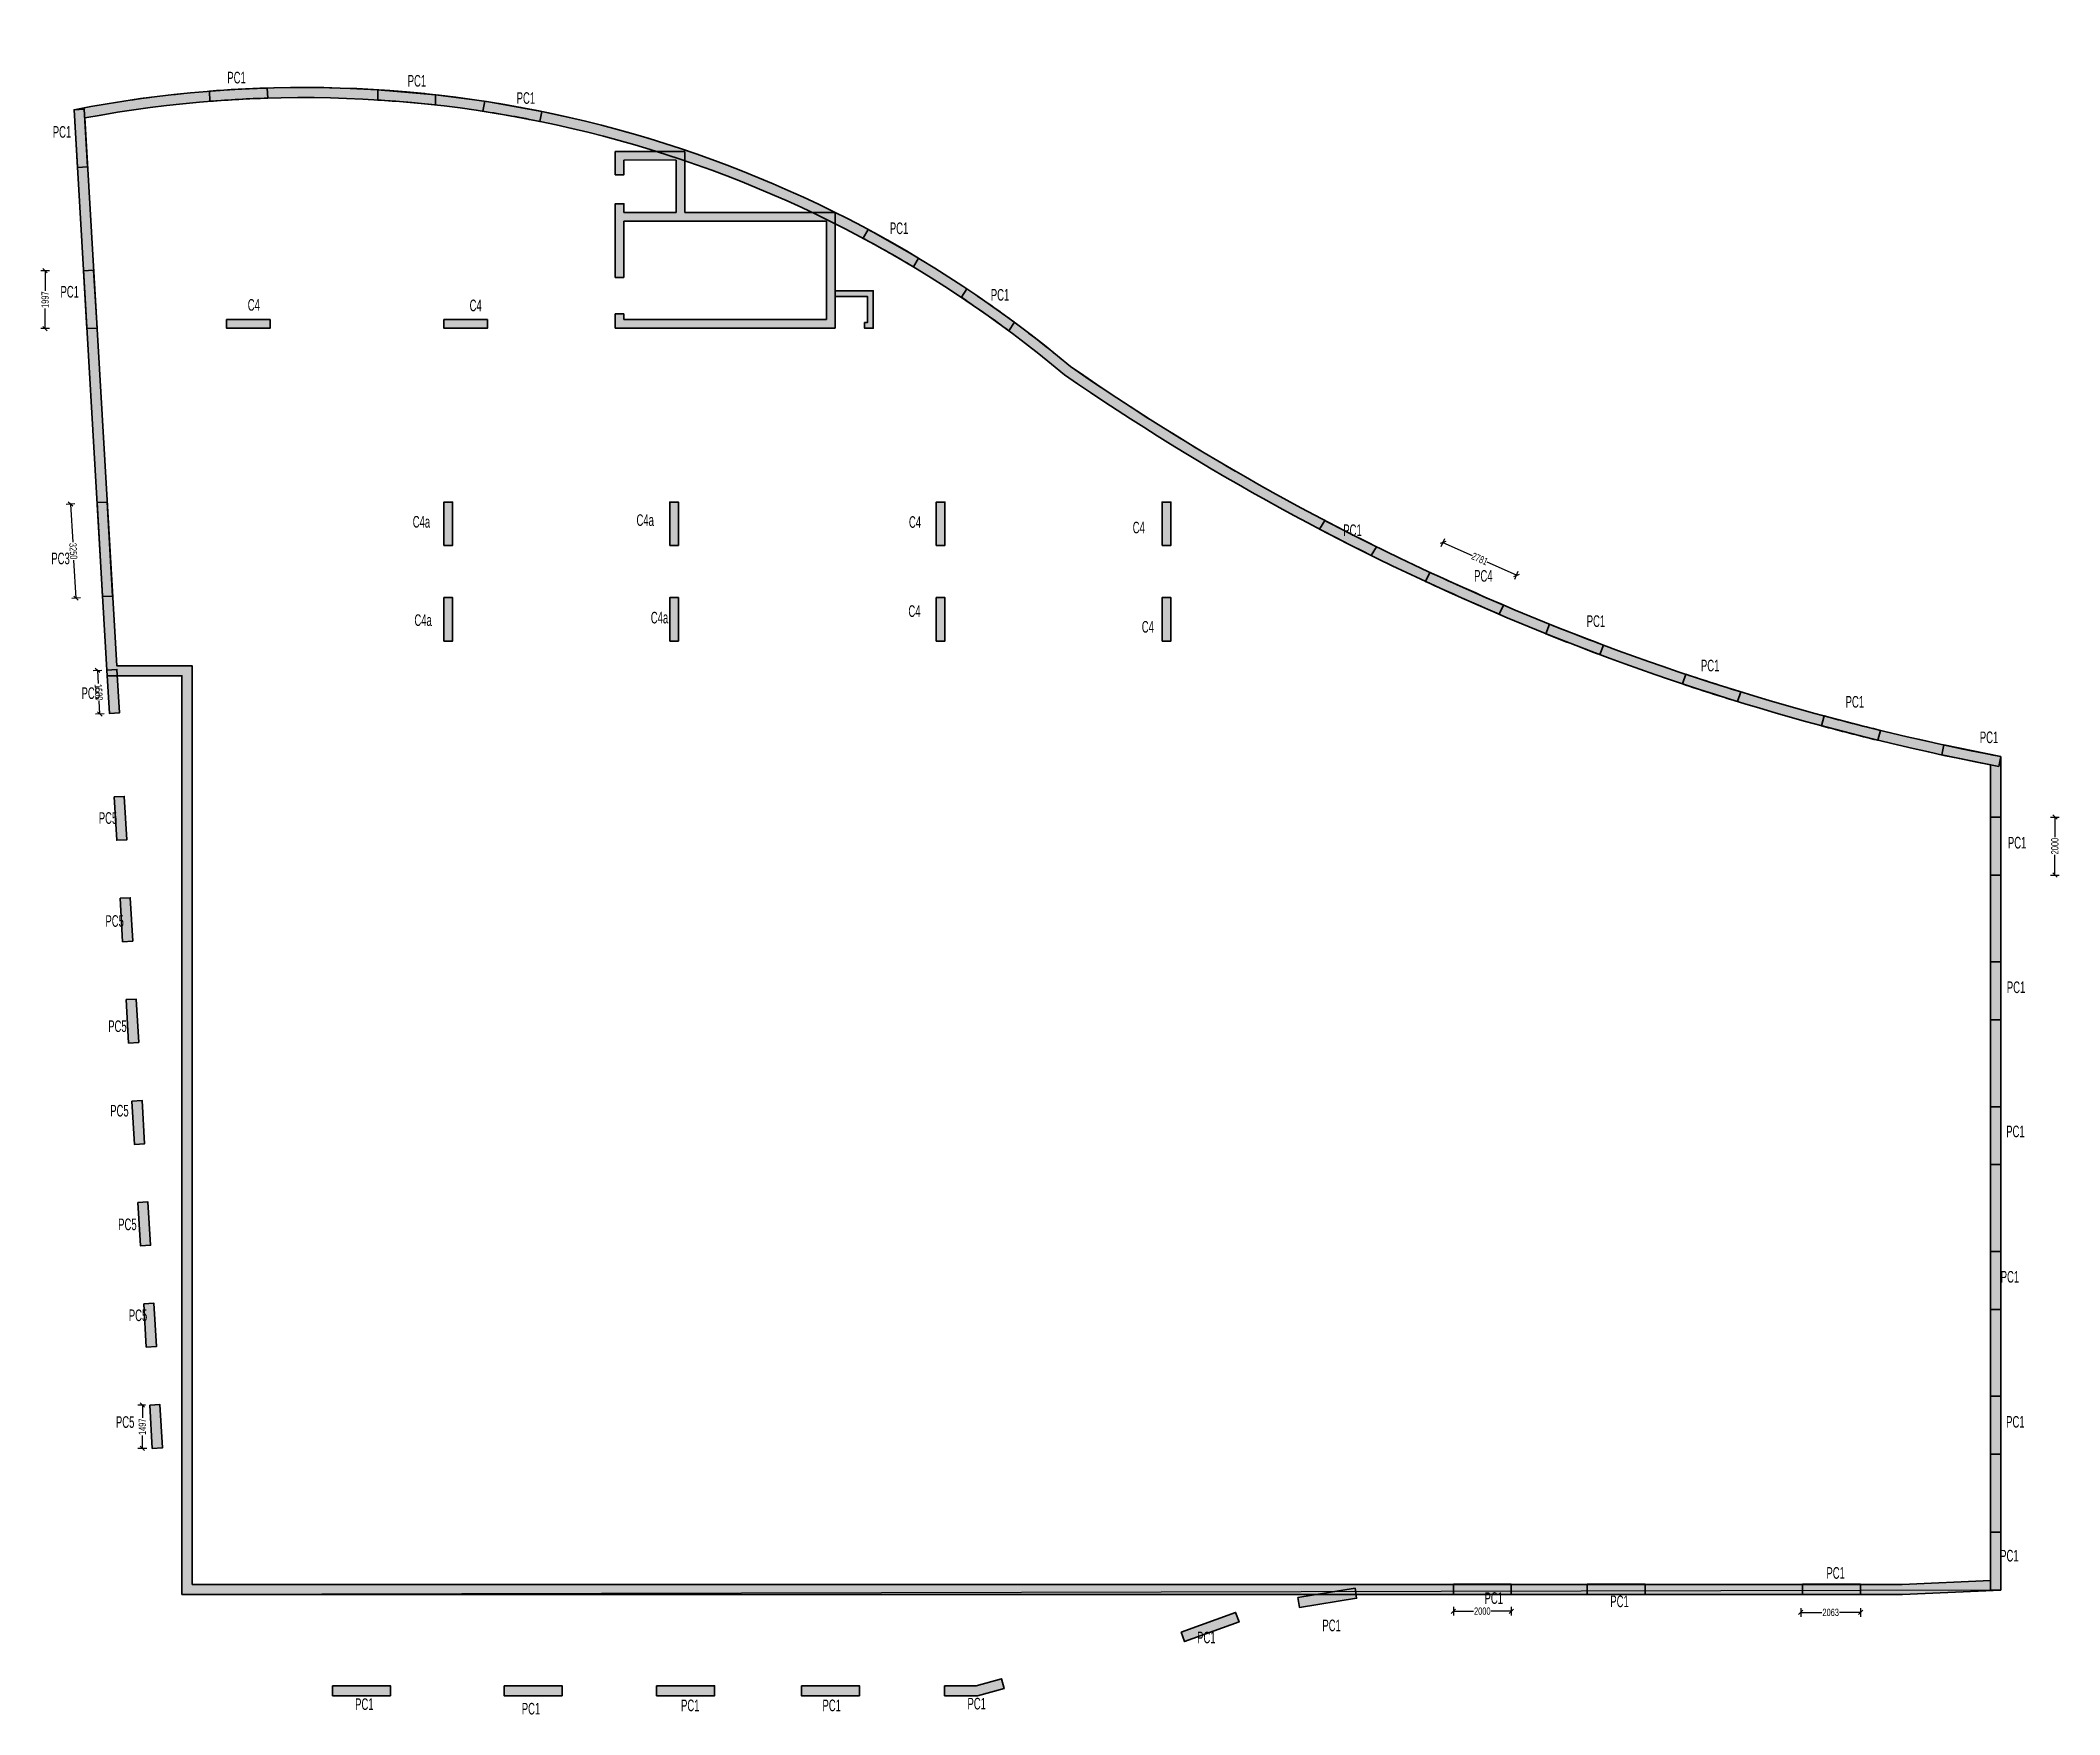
# Model space of a CAD drawing. Header units: millimetres. Extents: x 1111 to 212049, y 1014 to 69310.
# Drawn here: x 142329 to 212049, y 11492 to 69310 of the extents above; entities that cross this region are included whole.
import ezdxf

# ---------------------------------------------------------------- set-up
doc = ezdxf.new("R2010")
doc.units = ezdxf.units.MM
doc.linetypes.add('HIDDEN2', pattern=[0.1875, 0.125, -0.0625])
for name, color, linetype, lineweight in [('A-HIDD-BELW', 8, 'HIDDEN2', 20), ('S-BEAM-IDEN', 2, 'Continuous', 9), ('S-COL HATCH', 9, 'Continuous', 0), ('S-COLS', 5, 'Continuous', 35)]:
    doc.layers.add(name, color=color, linetype=linetype, lineweight=lineweight)
doc.layers.add('changes', color=7, linetype='Continuous')
doc.styles.add('SOBHA', font='swisscl.ttf')
doc.styles.add('Swis721 LtCn BT', font='swisscl.ttf', dxfattribs={"width": 0.9, "height": 233.3551617873649})
doc.dimstyles.new('S-100', dxfattribs={"dimscale": 100, "dimtxt": 2.5, "dimasz": 1.5, "dimexe": 1.5, "dimexo": 1.5, "dimgap": 0.1, "dimtad": 0, "dimdec": 0, "dimrnd": 0.0005, "dimzin": 0, "dimdsep": 46, "dimtxsty": 'SOBHA', "dimblk": 'OBLIQUE', "dimcen": 0.09, "dimclrd": 8, "dimclre": 8, "dimclrt": 6, "dimadec": 0, "dimazin": 0, "dimtfac": 1, "dimtdec": 0, "dimtofl": 0, "dimtmove": 0, "dimatfit": 3, "dimfxl": 1.5, "dimfxlon": 1, "dimtolj": 1, "dimtzin": 0, "dimlwd": -1, "dimlwe": -1, "dimarcsym": 0})

msp = doc.modelspace()

# ---------------------------------------------------------------- texts
at = {"layer": 'S-BEAM-IDEN', "style": 'Swis721 LtCn BT', "width": 0.8}
for s, p in [('PC1', (148783.2922556871, 67824.42002194989)), ('PC1', (155011.1851161742, 67712.52567403259)), ('PC1', (158774.0189753645, 67118.36943686995)), ('PC1', (142755.8624207773, 65948.60829091686)), ('PC1', (171658.9138844633, 62621.04484423863)), ('PC1', (143022.2349210926, 60429.31047742682)), ('PC1', (175145.3632537001, 60322.63644736874)), ('C4', (149488.4957311549, 59975.23622894901)), ('C4', (157149.5094767199, 59956.8769003326)), ('C4a', (155185.2173820385, 52484.44853264334)), ('C4a', (162911.3034794503, 52542.48954184594)), ('C4', (172318.9462093436, 52477.40681163462)), ('C4', (180045.0434683957, 52286.7043450983)), ('PC1', (187315.7618885026, 52193.98632729294, -1.2247974e-09)), ('PC3', (142706.349392856, 51218.8276135126)), ('PC4', (191832.2693727562, 50616.81495364624)), ('C4a', (163405.0720387944, 49176.04873790833)), ('C4', (172300.5071827159, 49400.9531080337)), ('C4a', (155243.3137098872, 49088.98462951051)), ('C4', (180358.7524771416, 48857.17864631357)), ('PC1', (195720.4930776828, 49054.38315885009)), ('PC1', (199664.9044702934, 47520.61640963199)), ('PC5', (143749.650056968, 46567.21304979789)), ('PC1', (204660.0727169128, 46267.33536711204, -1.2247974e-09)), ('PC1', (209293.7262266376, 45042.27310046049)), ('PC5', (144344.3979588771, 42254.49363395812)), ('PC1', (210263.2596225911, 41404.02290340381)), ('PC5', (144573.9816990332, 38698.96419932562)), ('PC1', (210227.062429274, 36410.63838456067)), ('PC5', (144669.6034551659, 35065.38945593553)), ('PC5', (144738.8502597758, 32148.08279849085)), ('PC1', (210204.8842537799, 31432.02746904137)), ('PC5', (145014.1185858869, 28222.87079464885)), ('PC1', (210015.0024613985, 26411.4723892534)), ('PC5', (145381.1244179704, 25083.04160196575)), ('PC5', (144936.4670675681, 21396.00270857158)), ('PC1', (210202.5068248012, 21404.01564995068, -1.2247974e-09)), ('PC1', (209996.4741416597, 16781.25728838386)), ('PC1', (203997.1604738706, 16185.13954013454)), ('PC1', (192192.7456463822, 15318.04785719382)), ('PC1', (196536.4423293159, 15205.30248330402)), ('PC1', (186593.9673724198, 14372.45421741771)), ('PC1', (182268.2186040231, 13956.79548892992)), ('PC1', (153195.6218531155, 11654.0956379162)), ('PC1', (158949.5580624142, 11497.87010165545)), ('PC1', (164449.5781598487, 11611.25374502557)), ('PC1', (169333.1632919782, 11611.25374502557)), ('PC1', (174339.6380628408, 11671.83226459714))]:
    msp.add_text(s, height=400, rotation=359.9999999999997, dxfattribs=at).set_placement(p)

# ---------------------------------------------------------------- blocks, each defined once
blk = doc.blocks.new('A$C31bf04c8')
at = {"layer": 'S-COL HATCH', "transparency": 33554687}
h = blk.add_hatch(color=256, dxfattribs=at)
h.dxf.hatch_style = 1
edge = h.paths.add_edge_path()
edge.add_line((-12645.22190790623, -10575.19985628128), (46759.53647775203, -10575.19985628128))
edge.add_line((46759.53647775203, -10575.19985628128), (50154.77851886302, -10425.00601053238))
edge.add_line((50154.77851886302, -10425.00601053238), (50154.77851886302, 18362.28214049339))
edge.add_arc((65982.97857690603, 101150.6081447527), 84287.8332837242, 235.3318360843077, 259.1763076908551, ccw=False)
edge.add_arc((-8446.611141368747, 268.2098512127995), 41199.68046838963, 49.9961516128636, 101.0852321286915)
edge.add_line((-16368.03390341252, 40699.19712734222), (-15227.48269014805, 21150.0005850792))
edge.add_line((-15227.48269014805, 21150.0005850792), (-12645.22190790623, 21150.00058484077))
edge.add_line((-12645.22190790623, 21150.00058484077), (-12645.22190790623, -10575.19985628128))
edge = h.paths.add_edge_path(flags=16)
edge.add_line((-12295.22190838307, -10225.19985580444), (46751.79886502772, -10225.19985580444))
edge.add_line((46751.79886502772, -10225.19985580444), (49804.77851838618, -10090.14652299881))
edge.add_line((49804.77851838618, -10090.14652299881), (49804.77851838618, 18073.36296987534))
edge.add_arc((65982.9785742499, 101150.6081398986), 84637.83327854906, 235.3207608542366, 258.9803174311657, ccw=False)
edge.add_arc((-8446.611140910538, 268.2098531685769), 40849.68046623029, 49.97334944151059, 100.6567920093794)
edge.add_line((-16000.76089220494, 40413.33677697181), (-14897.30743341893, 21500.00058507919))
edge.add_line((-14897.30743341893, 21500.00058507919), (-12295.22190838307, 21500.00058460236))
edge.add_line((-12295.22190838307, 21500.00058460236), (-12295.22190838307, -10225.19985580444))
h = blk.add_hatch(color=256, dxfattribs=at)
h.dxf.hatch_style = 1
h.paths.add_polyline_path([(-9680.507208030673, 41099.25634849444), (-9699.67745225504, 41448.83023893833, 0.011850094801779), (-11696.67691299319, 41339.31694778055), (-11677.5066617839, 40989.74305733666, -0.0119492284188127)])
h = blk.add_hatch(color=256, dxfattribs=at)
h.dxf.hatch_style = 1
h.paths.add_polyline_path([(-3886.379517793655, 40862.68513311073), (-3886.37951593101, 41214.73544520885, 0.0118917816617123), (-5886.37951593101, 41382.61749047413), (-5886.37951593101, 41031.98205364495, -0.0119919745653029)])
h = blk.add_hatch(color=256, dxfattribs=at)
h.dxf.hatch_style = 1
h.paths.add_polyline_path([(-16018.62856588885, 40719.59102217108), (-16368.03440779075, 40699.20577195286), (-16251.54726236686, 38702.60096753762), (-15902.14142139628, 38722.9862177521)])
h = blk.add_hatch(color=256, dxfattribs=at)
h.dxf.hatch_style = 1
h.paths.add_polyline_path([(-282.2607116214931, 40293.69900645315), (-212.526349119842, 40636.68168668821, 0.0118113912016586), (-2181.819570951164, 40988.96906228736), (-2251.632284607739, 40645.60098743066, -0.0119099033513172)])
h = blk.add_hatch(color=256, dxfattribs=at)
h.dxf.hatch_style = 1
h.paths.add_polyline_path([(3425.353111915291, 39251.15887107328), (2314.552913472057, 39251.15887107328), (2314.552825734019, 38451.158669848), (2614.552662178874, 38451.158669848), (2614.552662178874, 38951.15887107328), (3425.353111915291, 38951.15887107328)], flags=17)
h.paths.add_polyline_path([(3725.35311191529, 39251.15887107328), (3425.353111915291, 39251.15887107328), (3425.353111915291, 38951.15887107328), (3725.35311191529, 38951.15887107328)], flags=17)
h.paths.add_polyline_path([(3763.891615465283, 39251.15887107328), (3725.35311191529, 39251.15887107328), (3725.35311191529, 38951.15887107328), (4414.552661702037, 38951.15887107328), (4414.552661702037, 37151.158669848), (2614.552662178874, 37151.158669848), (2614.552662178874, 37451.158669848), (2314.552741810679, 37451.158669848), (2314.552636906505, 34901.158669848), (2614.552661702037, 34901.158669848), (2614.552661702037, 36851.158669848), (9455.692081548274, 36851.158669848), (9455.692081548274, 37151.158669848), (9141.078686054794, 37151.158669848), (9136.835278585553, 37141.03068506718, 0.0001403111666475), (9115.549892831594, 37151.158669848), (4714.552661702037, 37151.158669848), (4714.552661702037, 39251.15887107328), (4610.311843480914, 39251.15887107328), (4539.36850810796, 38999.99560028687, 0.0048521537077584)])
h.paths.add_polyline_path([(9914.552662655711, 37151.158669848), (9455.692081548274, 37151.158669848), (9455.692081548274, 36851.158669848), (9614.552662178876, 36851.158669848), (9614.552662178876, 33451.15866960958), (9455.692081548274, 33451.15866960958), (9455.692081548274, 33151.15866960958), (9914.552662655711, 33151.15866960958)])
h.paths.add_polyline_path([(9455.692081548274, 33451.15866960958), (2614.552661702037, 33451.15866960958), (2614.552661702037, 33651.158669848), (2314.552662178874, 33651.158669848), (2314.552662178874, 33151.15866960958), (9455.692081548274, 33151.15866960958)])
h = blk.add_hatch(color=256, dxfattribs=at)
h.dxf.hatch_style = 1
h.paths.add_polyline_path([(11045.06363138184, 36565.69092820213), (10879.2401247248, 36257.46606785432, -0.0119099194119703), (12617.95104505121, 35267.9436985068), (12783.961324092, 35576.51572230086, 0.011811406777988)])
h = blk.add_hatch(color=256, dxfattribs=at)
h.dxf.hatch_style = 1
h.paths.add_polyline_path([(-15694.00020724535, 35156.51154147834), (-16043.40604635328, 35136.12629126385), (-15926.91890232637, 33139.5214866139), (-15577.51306321844, 33159.90673683211)])
h = blk.add_hatch(color=256, dxfattribs=at)
h.dxf.hatch_style = 1
h.paths.add_polyline_path([(11224.5519891493, 34450.01884901524), (9914.55266494304, 34449.99286655709), (9914.555183216931, 34249.98979169875), (11024.55202298984, 34250.01180731505), (11024.58985687792, 33349.99286634475), (10924.57314150035, 33350.01290975884), (10924.57708794996, 33151.1586724706), (11224.57777387276, 33149.98890175298), (11224.55198914557, 33349.99286634848)])
h = blk.add_hatch(color=256, dxfattribs=at)
h.dxf.hatch_style = 1
h.paths.add_polyline_path([(14461.53178168461, 34512.18325436115), (14266.69796415418, 34221.42599554732, -0.0119099194350363), (15901.64477842674, 33068.50834618509), (16096.69803826883, 33359.5930983685, 0.0118114067623344)])
h = blk.add_hatch(color=256, dxfattribs=at)
h.dxf.hatch_style = 1
h.paths.add_polyline_path([(-11101.74020648375, 33451.15858155862), (-11101.74020555243, 33151.15858174488), (-9601.740205552429, 33151.15858663246), (-9601.740206483752, 33451.15858574584)])
h = blk.add_hatch(color=256, dxfattribs=at)
h.dxf.hatch_style = 1
h.paths.add_polyline_path([(-3599.794399350882, 33451.15860553831), (-3599.79439841956, 33151.1586064212), (-2099.794398419559, 33151.15860944986), (-2099.794399350882, 33451.15860949829)])
h = blk.add_hatch(color=256, dxfattribs=at)
h.dxf.hatch_style = 1
h.paths.add_polyline_path([(-15227.36483162269, 27149.97082721069), (-15576.77067259326, 27129.58557769284), (-15387.47906606272, 23885.10276979953), (-15038.07322509214, 23905.48802024871)])
h = blk.add_hatch(color=256, dxfattribs=at)
h.dxf.hatch_style = 1
h.paths.add_polyline_path([(-3599.794376533479, 25651.1652164869), (-3299.794378116728, 25651.16521741822), (-3299.794382307679, 27151.16521741822), (-3599.794380258769, 27151.1652164869)])
h = blk.add_hatch(color=256, dxfattribs=at)
h.dxf.hatch_style = 1
h.paths.add_polyline_path([(-3599.79426477477, 25651.16528400406), (-3299.794264495373, 25651.16528400406), (-3299.794264495373, 27151.16528400406), (-3599.79426477477, 27151.16528400406)])
h = blk.add_hatch(color=256, dxfattribs=at)
h.dxf.hatch_style = 1
h.paths.add_polyline_path([(4200.20562095195, 25651.16523743793), (4500.205622628331, 25651.16523836926), (4500.205618903041, 27151.16523836926), (4200.205616760999, 27151.16523743793)])
h = blk.add_hatch(color=256, dxfattribs=at)
h.dxf.hatch_style = 1
h.paths.add_polyline_path([(4200.205734573304, 25651.16528400406), (4500.205732524395, 25651.16528400406), (4500.205732524395, 27151.16528400406), (4200.205734573304, 27151.16528400406)])
h = blk.add_hatch(color=256, dxfattribs=at)
h.dxf.hatch_style = 1
h.paths.add_polyline_path([(13400.2056225352, 25651.16526235267), (13700.20562095195, 25651.16526305303), (13700.205616761, 27151.16526305303), (13400.20561880991, 27151.16526235267)])
h = blk.add_hatch(color=256, dxfattribs=at)
h.dxf.hatch_style = 1
h.paths.add_polyline_path([(13400.20573429391, 25651.16528400406), (13700.20573410764, 25651.16528400406), (13700.20573410764, 27151.16528400406), (13400.20573429391, 27151.16528400406)])
h = blk.add_hatch(color=256, dxfattribs=at)
h.dxf.hatch_style = 1
h.paths.add_polyline_path([(21200.20562095195, 25651.16528330743), (21500.20562262833, 25651.16528400406), (21500.20561890304, 27151.16528400406), (21200.205616761, 27151.16528330743)])
h = blk.add_hatch(color=256, dxfattribs=at)
h.dxf.hatch_style = 1
h.paths.add_polyline_path([(21200.20573457331, 25651.16528400406), (21500.2057325244, 25651.16528400406), (21500.2057325244, 27151.16528400406), (21200.20573457331, 27151.16528400406)])
h = blk.add_hatch(color=256, dxfattribs=at)
h.dxf.hatch_style = 1
h.paths.add_polyline_path([(28420.13920155913, 25305.90619404986), (28601.82631585375, 25606.50681078061, -0.0060300541328902), (26815.31954800338, 26517.1875420697), (26633.94796350226, 26217.10894830898, 0.0060046413283246)])
h = blk.add_hatch(color=256, dxfattribs=at)
h.dxf.hatch_style = 1
h.paths.add_polyline_path([(30444.46339140087, 24721.45040088892), (30296.34775915742, 24404.33521421999, 0.0043087043167823), (32836.48160387203, 23273.42063678801), (32984.64532437176, 23590.63881636783, -0.0043268481438015)])
h = blk.add_hatch(color=256, dxfattribs=at)
h.dxf.hatch_style = 1
h.paths.add_polyline_path([(-3599.794370945544, 22351.17455201596), (-3299.794368803502, 22351.17455294728), (-3299.794372994453, 23851.17455294728), (-3599.794374670834, 23851.17455201596)])
h = blk.add_hatch(color=256, dxfattribs=at)
h.dxf.hatch_style = 1
h.paths.add_polyline_path([(-3599.794266171754, 22351.17461953685), (-3299.794266358019, 22351.17461953685), (-3299.794266358019, 23851.17461953685), (-3599.794266171754, 23851.17461953685)])
h = blk.add_hatch(color=256, dxfattribs=at)
h.dxf.hatch_style = 1
h.paths.add_polyline_path([(4200.205630265176, 22351.17457297072), (4500.205628681928, 22351.17457390204), (4500.20562588796, 23851.17457390204), (4200.205626074224, 23851.17457297072)])
h = blk.add_hatch(color=256, dxfattribs=at)
h.dxf.hatch_style = 1
h.paths.add_polyline_path([(4200.205732710659, 22351.17461953685), (4500.205731127411, 22351.17461953685), (4500.205731127411, 23851.17461953685), (4200.205732710659, 23851.17461953685)])
h = blk.add_hatch(color=256, dxfattribs=at)
h.dxf.hatch_style = 1
h.paths.add_polyline_path([(13400.20562812313, 22351.1745983474), (13700.20562979951, 22351.17459858209), (13700.20562607422, 23851.17459858209), (13400.2056248635, 23851.1745983474)])
h = blk.add_hatch(color=256, dxfattribs=at)
h.dxf.hatch_style = 1
h.paths.add_polyline_path([(13400.20573289692, 22351.17461953685), (13700.20573271066, 22351.17461953685), (13700.20573271066, 23851.17461953685), (13400.20573289692, 23851.17461953685)])
h = blk.add_hatch(color=256, dxfattribs=at)
h.dxf.hatch_style = 1
h.paths.add_polyline_path([(21200.20563026518, 22351.17461883649), (21500.20562868193, 22351.17461953685), (21500.20562588796, 23851.17461953685), (21200.20562607423, 23851.17461883649)])
h = blk.add_hatch(color=256, dxfattribs=at)
h.dxf.hatch_style = 1
h.paths.add_polyline_path([(21200.20573271066, 22351.17461953685), (21500.20573112741, 22351.17461953685), (21500.20573112741, 23851.17461953685), (21200.20573271066, 23851.17461953685)])
h = blk.add_hatch(color=256, dxfattribs=at)
h.dxf.hatch_style = 1
h.paths.add_polyline_path([(36309.7524298653, 21881.72621195018), (36441.37668698281, 22209.28438184038, -0.0060148017713095), (34576.22656182572, 22931.67414105311), (34444.98130914941, 22605.0591201894, 0.006030345616494)])
h = blk.add_hatch(color=256, dxfattribs=at)
h.dxf.hatch_style = 1
h.paths.add_polyline_path([(-15238.98340471461, 21348.21740726382), (-15151.61804983765, 19850.76380383596), (-14802.21220747009, 19871.14905335381), (-14889.57756374404, 21368.60265678167)])
h = blk.add_hatch(color=256, dxfattribs=at)
h.dxf.hatch_style = 1
h.paths.add_polyline_path([(41069.59452968091, 20258.57727995887), (41181.79505573586, 20594.16746113077, -0.0060147708890324), (39277.29233469814, 21205.28147134558), (39165.15158186108, 20869.87012461201, 0.0060303457567743)])
h = blk.add_hatch(color=256, dxfattribs=at)
h.dxf.hatch_style = 1
h.paths.add_polyline_path([(45906.3900215365, 18925.80282298103), (46001.80741254613, 19265.37358707189, -0.0060158293301337), (44064.28255045786, 19763.36587971449), (43968.71632428839, 19423.26551262289, 0.006031451040052)])
h = blk.add_hatch(color=256, dxfattribs=at)
h.dxf.hatch_style = 1
h.paths.add_polyline_path([(48195.26784691587, 18762.7021320723), (48125.19449844583, 18419.78854798898), (50084.70069069042, 18019.36941334233), (50154.77403916046, 18362.28299696371)])
h = blk.add_hatch(color=256, dxfattribs=at)
h.dxf.hatch_style = 1
h.paths.add_polyline_path([(-14983.31658997014, 16966.0548682101), (-14895.95123509317, 15468.60126477852), (-14546.54539365694, 15488.98651429638), (-14633.91074899956, 16986.44011772796)])
h = blk.add_hatch(color=256, dxfattribs=at)
h.dxf.hatch_style = 1
h.paths.add_polyline_path([(50154.77403869479, 16269.2822600007), (49804.77403860167, 16269.2822600007), (49804.77403860167, 14269.2822600007), (50154.77403869479, 14269.2822600007)])
h = blk.add_hatch(color=256, dxfattribs=at)
h.dxf.hatch_style = 1
h.paths.add_polyline_path([(-14779.11744395643, 13466.0548682101), (-14691.75208768248, 11968.60126477852), (-14342.34624671191, 11988.98651429638), (-14429.71160438284, 13486.44011772796)])
h = blk.add_hatch(color=256, dxfattribs=at)
h.dxf.hatch_style = 1
h.paths.add_polyline_path([(49804.77403860167, 9269.282260000706), (50154.77403869479, 9269.282260000706), (50154.77403869479, 11269.2822600007), (49804.77403860167, 11269.2822600007)])
h = blk.add_hatch(color=256, dxfattribs=at)
h.dxf.hatch_style = 1
h.paths.add_polyline_path([(-14574.91829747706, 9966.054868210107), (-14487.55294213444, 8468.601264778525), (-14138.14710116386, 8488.986514296383), (-14225.51245604083, 9986.440117727965)])
h = blk.add_hatch(color=256, dxfattribs=at)
h.dxf.hatch_style = 1
h.paths.add_polyline_path([(-14370.71915053204, 6466.054868210107), (-14283.35379425809, 4968.601264778524), (-13933.94795328751, 4988.986514296382), (-14021.31331095844, 6486.440117727965)])
h = blk.add_hatch(color=256, dxfattribs=at)
h.dxf.hatch_style = 1
h.paths.add_polyline_path([(50154.77403869479, 6269.282260000705), (49804.77403860167, 6269.282260000705), (49804.77403860167, 4269.282260000705), (50154.77403869479, 4269.282260000705)])
h = blk.add_hatch(color=256, dxfattribs=at)
h.dxf.hatch_style = 1
h.paths.add_polyline_path([(-14166.37169326097, 2963.512794371695), (-14079.006338384, 1466.059190940112), (-13729.6004964821, 1486.44444045797), (-13816.96585229039, 2983.898043889553)])
h = blk.add_hatch(color=256, dxfattribs=at)
h.dxf.hatch_style = 1
h.paths.add_polyline_path([(50154.77403869479, 1269.282260000706), (49804.77403860167, 1269.282260000706), (49804.77403860167, -730.7177399992943), (50154.77403869479, -730.7177399992943)])
h = blk.add_hatch(color=256, dxfattribs=at)
h.dxf.hatch_style = 1
h.paths.add_polyline_path([(-13962.1725467816, -536.4872056283056), (-13874.80719050765, -2033.940809059888), (-13525.40134953707, -2013.55555954203), (-13612.76670720801, -516.1019561104476)])
h = blk.add_hatch(color=256, dxfattribs=at)
h.dxf.hatch_style = 1
h.paths.add_polyline_path([(-13758.12171202525, -4033.945131558925), (-13670.75635481998, -5531.398734986782), (-13321.35051571205, -5511.013485468924), (-13408.71587152034, -4013.559881575406)])
h = blk.add_hatch(color=256, dxfattribs=at)
h.dxf.hatch_style = 1
h.paths.add_polyline_path([(49804.77403860167, -5724.030083488673), (50154.77403916046, -5724.030083488673), (50154.77403916046, -3724.030083488673), (49804.77403860167, -3724.030083488673)])
h = blk.add_hatch(color=256, dxfattribs=at)
h.dxf.hatch_style = 1
h.paths.add_polyline_path([(49804.77467297017, -10420.82390606031), (50154.77467352897, -10420.82390606031), (50154.77467352897, -8420.823906060308), (49804.77467297017, -8420.823906060308)])
h = blk.add_hatch(color=256, dxfattribs=at)
h.dxf.hatch_style = 1
h.paths.add_polyline_path([(25885.91601011902, -10678.2072516866), (25941.59233068675, -11023.75051563233), (27916.12526924908, -10705.60011218861), (27860.44894868136, -10360.05684824288)])
h = blk.add_hatch(color=256, dxfattribs=at)
h.dxf.hatch_style = 1
h.paths.add_polyline_path([(31254.68912032992, -10224.03008209169), (31254.68912079558, -10574.03008265048), (33254.68912032992, -10574.03008265048), (33254.68912126124, -10224.03008209169)])
h = blk.add_hatch(color=256, dxfattribs=at)
h.dxf.hatch_style = 1
h.paths.add_polyline_path([(35879.76312229038, -10224.03008209169), (35879.76312275603, -10574.03008265048), (37879.76312229037, -10574.03008265048), (37879.7631232217, -10224.03008209169)])
h = blk.add_hatch(color=256, dxfattribs=at)
h.dxf.hatch_style = 1
h.paths.add_polyline_path([(43314.71465666219, -10224.03008618206), (43314.71465712786, -10574.03008674085), (45314.7146566622, -10574.03008674085), (45314.71465759351, -10224.03008618206)])
h = blk.add_hatch(color=256, dxfattribs=at)
h.dxf.hatch_style = 1
h.paths.add_polyline_path([(23854.50072690472, -11522.18230415508), (23735.33019573986, -11193.09510591253), (21854.77660979703, -11874.08961050585), (21973.94714096188, -12203.17680875584)])
h = blk.add_hatch(color=256, dxfattribs=at)
h.dxf.hatch_style = 1
h.paths.add_polyline_path([(-5445.635634809733, -14074.03015821799), (-5445.635634809733, -13724.03015835955), (-7445.635634809733, -13724.03015835955), (-7445.635634809733, -14074.03015821799)])
h = blk.add_hatch(color=256, dxfattribs=at)
h.dxf.hatch_style = 1
h.paths.add_polyline_path([(478.4713700190186, -14074.03015821799), (478.4713700190186, -13724.03015835955), (-1521.528629980981, -13724.03015835955), (-1521.528629980981, -14074.03015821799)])
h = blk.add_hatch(color=256, dxfattribs=at)
h.dxf.hatch_style = 1
h.paths.add_polyline_path([(5745.245840776711, -14074.03015821799), (5745.245840776711, -13724.03015835955), (3745.245840776712, -13724.03015835955), (3745.245840776712, -14074.03015821799)])
h = blk.add_hatch(color=256, dxfattribs=at)
h.dxf.hatch_style = 1
h.paths.add_polyline_path([(10745.24584078043, -14074.03015821799), (10745.24584078043, -13724.03015835955), (8745.245840780437, -13724.03015835955), (8745.245840780437, -14074.03015821799)])
h = blk.add_hatch(color=256, dxfattribs=at)
h.dxf.hatch_style = 1
h.paths.add_polyline_path([(15746.63315463811, -13822.3172272034), (15654.35713211447, -13484.67246134579), (14778.52968200296, -13724.03015835955), (13686.19207468629, -13724.03015835955), (13686.19207468629, -14074.03015835956), (14825.4948371239, -14074.03015835956)])
at = {"layer": 'S-COLS'}
for p, q in [((4714.552661702037, 39251.15887107328, 5.387693649e-07), (2314.552913472057, 39251.15887107328, 3.290228189e-07)), ((4714.552661702037, 37151.158669848, 2.090836027e-07), (4714.552661702037, 39251.15887107328, 5.387693649e-07)), ((4414.552661702037, 37151.158669848, 2.090836027e-07), (4414.552661702037, 38951.15887107328, 5.387693649e-07)), ((4414.552661702037, 37151.158669848, 2.090836027e-07), (2614.552662178874, 37151.158669848)), ((9914.552662655711, 37151.158669848), (4714.552661702037, 37151.158669848, 2.090836027e-07)), ((9914.552662655711, 33151.15866960958), (9914.552662655711, 37151.158669848)), ((2614.552661702037, 36851.158669848), (9614.552662178876, 36851.158669848)), ((2614.552661702037, 34901.158669848), (2614.552661702037, 36851.158669848)), ((9614.552662178876, 36851.158669848), (9614.552662178876, 33451.15866960958)), ((2314.552662178874, 34901.158669848), (2614.552661702037, 34901.158669848)), ((2314.552662178874, 33651.158669848), (2314.552662178874, 33151.15866960958)), ((2614.552661702037, 33651.158669848), (2314.552662178874, 33651.158669848)), ((2614.552661702037, 33451.15866960958), (2614.552661702037, 33651.158669848)), ((2314.552662178874, 33151.15866960958), (9914.552662655711, 33151.15866960958)), ((9614.552662178876, 33451.15866960958), (2614.552661702037, 33451.15866960958))]:
    blk.add_line(p, q, dxfattribs=at)
at = {"layer": 'S-COLS', "elevation": -6.406737e-10}
blk.add_lwpolyline([(-12645.22190790623, -10575.19985628128), (46759.53647775203, -10575.19985628128), (50154.77851886302, -10425.00601053238), (50154.77851886302, 18362.28214049339, -0.104418166803797), (18038.15277118236, 31827.21730065346, 0.2266855225477514), (-16368.03390341252, 40699.19712734222), (-15227.48269014805, 21150.0005850792), (-12645.22190790623, 21150.00058484077)], format="xyb", close=True, dxfattribs=at)
at = {"layer": 'S-COLS'}
for points, elevation in [([(-9699.67745225504, 41448.83023893833, 0.011850094801779), (-11696.67691299319, 41339.31694778055), (-11677.5066617839, 40989.74305733666, -0.0119492284188127), (-9680.507208030673, 41099.25634849444), (-9699.67745225504, 41448.83023893833)], -4.87149e-10), ([(-5886.379504289478, 41382.61748977377, -0.0118917815926114), (-3886.37951593101, 41214.73544520885), (-3886.379517793655, 40862.68513311073, 0.0119919745653029), (-5886.37951593101, 41031.98205364495), (-5886.37951593101, 41382.61749024317)], -6.406737e-10), ([(-282.2607115395367, 40293.69900684804), (-212.526349119842, 40636.68168668821, 0.0118113912016587), (-2181.819570951164, 40988.96906228736), (-2251.632284607739, 40645.60098743066, -0.0119099032839088), (-282.2607227154076, 40293.69900871068)], -4.87149e-10), ([(12783.96132705361, 35576.51572052017, 0.011811406798394), (11045.06363138184, 36565.69092820213), (10879.2401247248, 36257.46606785432, -0.0119099194119703), (12617.95104505121, 35267.9436985068), (12783.96132425964, 35576.51572261378)], -4.87149e-10), ([(14461.5317815803, 34512.18325420469), (14266.69796415418, 34221.42599554732, -0.0119099194350363), (15901.64477842674, 33068.50834618509), (16096.69803826883, 33359.5930983685, 0.0118114067829311), (14461.53177878633, 34512.18325630203)], -4.87149e-10), ([(26633.94795089588, 26217.10895493254, 0.0060046413709705), (28420.13920155913, 25305.90619404986), (28601.82631585375, 25606.50681078061, -0.0060300541328902), (26815.31954800338, 26517.1875420697), (26633.94796300307, 26217.10894748196)], -4.87149e-10), ([(30296.34775881097, 24404.33521347493), (30444.46339140087, 24721.45040088892, 0.0043268481438015), (32984.64532437176, 23590.63881636783), (32836.48160387203, 23273.42063678801, -0.0043087043340257), (30296.34774903208, 24404.3352188319)], -4.87149e-10), ([(36441.37667029351, 22209.28438807651, -0.0060148017177295), (34576.22656182572, 22931.67414105311), (34444.98130914941, 22605.0591201894, 0.006030345616494), (36309.7524298653, 21881.72621195018), (36441.37668705732, 22209.28438202292)], -4.87149e-10), ([(39165.15159862116, 20869.87011900917, 0.0060303457034982), (41069.59452968091, 20258.57727995887), (41181.79505573586, 20594.16746113077, -0.0060147708890324), (39277.29233469814, 21205.28147134558), (39165.15158185736, 20869.8701245971)], -4.87149e-10), ([(46001.80739581585, 19265.37359115854, -0.0060158292783498), (44064.28255045786, 19763.36587971449), (43968.71632428839, 19423.26551262289, 0.006031451040052), (45906.3900215365, 18925.80282298103), (46001.80741257966, 19265.37358719855)], -4.87149e-10)]:
    blk.add_lwpolyline(points, format="xyb", dxfattribs=dict(at, elevation=elevation))
for points, elevation in [([(-16368.03440779075, 40699.20577195286), (-16018.62856588885, 40719.59102217108), (-15902.14142139628, 38722.9862177521), (-16251.54726236686, 38702.60096753762)], -4.87149e-10), ([(-16043.40604635328, 35136.12629126385), (-15694.00020724535, 35156.51154147834), (-15577.51306321844, 33159.90673683211), (-15926.91890232637, 33139.5214866139)], -4.87149e-10), ([(-11101.74020648375, 33451.15858155862), (-11101.74020555243, 33151.15858174488), (-9601.740205552429, 33151.15858663246), (-9601.740206483752, 33451.15858574584)], -4.87149e-10), ([(-3599.794399350882, 33451.15860553831), (-3599.79439841956, 33151.1586064212), (-2099.794398419559, 33151.15860944986), (-2099.794399350882, 33451.15860949829)], -4.87149e-10), ([(-15576.77067259326, 27129.58557769284), (-15227.36483162269, 27149.97082721069), (-15038.07322509214, 23905.48802024871), (-15387.47906606272, 23885.10276979953)], -4.083295e-10), ([(-3599.794376533479, 25651.1652164869), (-3299.794378116728, 25651.16521741822), (-3299.794382307679, 27151.16521741822), (-3599.794380258769, 27151.1652164869)], -4.87149e-10), ([(-3599.79426477477, 25651.16528400406), (-3299.794264495373, 25651.16528400406), (-3299.794264495373, 27151.16528400406), (-3599.79426477477, 27151.16528400406)], -4.87149e-10), ([(4200.20562095195, 25651.16523743793), (4500.205622628331, 25651.16523836926), (4500.205618903041, 27151.16523836926), (4200.205616760999, 27151.16523743793)], -4.87149e-10), ([(4200.205734573304, 25651.16528400406), (4500.205732524395, 25651.16528400406), (4500.205732524395, 27151.16528400406), (4200.205734573304, 27151.16528400406)], -4.87149e-10), ([(13400.2056225352, 25651.16526235267), (13700.20562095195, 25651.16526305303), (13700.205616761, 27151.16526305303), (13400.20561880991, 27151.16526235267)], -4.87149e-10), ([(13400.20573429391, 25651.16528400406), (13700.20573410764, 25651.16528400406), (13700.20573410764, 27151.16528400406), (13400.20573429391, 27151.16528400406)], -4.87149e-10), ([(21200.20562095195, 25651.16528330743), (21500.20562262833, 25651.16528400406), (21500.20561890304, 27151.16528400406), (21200.205616761, 27151.16528330743)], -4.87149e-10), ([(21200.20573457331, 25651.16528400406), (21500.2057325244, 25651.16528400406), (21500.2057325244, 27151.16528400406), (21200.20573457331, 27151.16528400406)], -4.87149e-10), ([(-3599.794370945544, 22351.17455201596), (-3299.794368803502, 22351.17455294728), (-3299.794372994453, 23851.17455294728), (-3599.794374670834, 23851.17455201596)], -4.87149e-10), ([(-3599.794266171754, 22351.17461953685), (-3299.794266358019, 22351.17461953685), (-3299.794266358019, 23851.17461953685), (-3599.794266171754, 23851.17461953685)], -4.87149e-10), ([(4200.205630265176, 22351.17457297072), (4500.205628681928, 22351.17457390204), (4500.20562588796, 23851.17457390204), (4200.205626074224, 23851.17457297072)], -4.87149e-10), ([(4200.205732710659, 22351.17461953685), (4500.205731127411, 22351.17461953685), (4500.205731127411, 23851.17461953685), (4200.205732710659, 23851.17461953685)], -4.87149e-10), ([(13400.20562812313, 22351.1745983474), (13700.20562979951, 22351.17459858209), (13700.20562607422, 23851.17459858209), (13400.2056248635, 23851.1745983474)], -4.87149e-10), ([(13400.20573289692, 22351.17461953685), (13700.20573271066, 22351.17461953685), (13700.20573271066, 23851.17461953685), (13400.20573289692, 23851.17461953685)], -4.87149e-10), ([(21200.20563026518, 22351.17461883649), (21500.20562868193, 22351.17461953685), (21500.20562588796, 23851.17461953685), (21200.20562607423, 23851.17461883649)], -4.87149e-10), ([(21200.20573271066, 22351.17461953685), (21500.20573112741, 22351.17461953685), (21500.20573112741, 23851.17461953685), (21200.20573271066, 23851.17461953685)], -4.87149e-10), ([(-15238.98340471461, 21348.21740726382), (-14889.57756374404, 21368.60265678167), (-14802.21220747009, 19871.14905335381), (-15151.61804983765, 19850.76380383596)], -4.87149e-10), ([(-14983.31658997014, 16966.0548682101), (-14633.91074899956, 16986.44011772796), (-14546.54539365694, 15488.98651429638), (-14895.95123509317, 15468.60126477852)], -4.87149e-10), ([(49804.77403860167, 16269.2822600007), (50154.77403869479, 16269.2822600007), (50154.77403869479, 14269.2822600007), (49804.77403860167, 14269.2822600007)], -4.87149e-10), ([(-14779.11744395643, 13466.0548682101), (-14429.71160438284, 13486.44011772796), (-14342.34624671191, 11988.98651429638), (-14691.75208768248, 11968.60126477852)], -4.87149e-10), ([(49804.77403860167, 11269.2822600007), (50154.77403869479, 11269.2822600007), (50154.77403869479, 9269.282260000706), (49804.77403860167, 9269.282260000706)], -4.87149e-10), ([(-14574.91829747706, 9966.054868210107), (-14225.51245604083, 9986.440117727965), (-14138.14710116386, 8488.986514296383), (-14487.55294213444, 8468.601264778525)], -4.87149e-10), ([(-14370.71915053204, 6466.054868210107), (-14021.31331095844, 6486.440117727965), (-13933.94795328751, 4988.986514296382), (-14283.35379425809, 4968.601264778524)], -4.87149e-10), ([(49804.77403860167, 6269.282260000705), (50154.77403869479, 6269.282260000705), (50154.77403869479, 4269.282260000705), (49804.77403860167, 4269.282260000705)], -4.87149e-10), ([(-14166.37169326097, 2963.512794371695), (-13816.96585229039, 2983.898043889553), (-13729.6004964821, 1486.44444045797), (-14079.006338384, 1466.059190940112)], -4.87149e-10), ([(49804.77403860167, 1269.282260000706), (50154.77403869479, 1269.282260000706), (50154.77403869479, -730.7177399992943), (49804.77403860167, -730.7177399992943)], -4.87149e-10), ([(-13962.1725467816, -536.4872056283056), (-13612.76670720801, -516.1019561104476), (-13525.40134953707, -2013.55555954203), (-13874.80719050765, -2033.940809059888)], -4.87149e-10), ([(-13758.12171202525, -4033.945131558925), (-13408.71587152034, -4013.559881575406), (-13321.35051571205, -5511.013485468924), (-13670.75635481998, -5531.398734986782)], -4.87149e-10), ([(49804.77403860167, -3724.030083488673), (50154.77403916046, -3724.030083488673), (50154.77403916046, -5724.030083488673), (49804.77403860167, -5724.030083488673)], -4.87149e-10), ([(49804.77467297017, -8420.823906060308), (50154.77467352897, -8420.823906060308), (50154.77467352897, -10420.82390606031), (49804.77467297017, -10420.82390606031)], -4.86958e-10), ([(31254.68912032992, -10224.03008209169), (33254.68912126124, -10224.03008209169), (33254.68912032992, -10574.03008265048), (31254.68912079558, -10574.03008265048)], -4.87149e-10), ([(35879.76312229038, -10224.03008209169), (37879.7631232217, -10224.03008209169), (37879.76312229037, -10574.03008265048), (35879.76312275603, -10574.03008265048)], -4.87149e-10), ([(43314.71465666219, -10224.03008618206), (45314.71465759351, -10224.03008618206), (45314.7146566622, -10574.03008674085), (43314.71465712786, -10574.03008674085)], 3.293981e-10), ([(-7445.635634809733, -13724.03015835955), (-5445.635634809733, -13724.03015835955), (-5445.635634809733, -14074.03015821799), (-7445.635634809733, -14074.03015821799)], 3.331948e-10), ([(-1521.528629980981, -13724.03015835955), (478.4713700190186, -13724.03015835955), (478.4713700190186, -14074.03015821799), (-1521.528629980981, -14074.03015821799)], -4.491996e-10), ([(3745.245840776712, -13724.03015835955), (5745.245840776711, -13724.03015835955), (5745.245840776711, -14074.03015821799), (3745.245840776712, -14074.03015821799)], 3.210874e-10), ([(8745.245840780437, -13724.03015835955), (10745.24584078043, -13724.03015835955), (10745.24584078043, -14074.03015821799), (8745.245840780437, -14074.03015821799)], 3.210874e-10)]:
    blk.add_lwpolyline(points, close=True, dxfattribs=dict(at, elevation=elevation))
blk.add_lwpolyline([(-12295.22190838307, -10225.19985580444), (46751.79886502772, -10225.19985580444), (49804.77851838618, -10090.14652299881), (49804.77851838618, 18073.36296987534, -0.1036025941680122), (17825.60995406657, 31548.66370105744, 0.2248253873117498), (-16000.76089220494, 40413.33677697181), (-14897.30743341893, 21500.00058507919), (-12295.22190838307, 21500.00058460236)], format="xyb", close=True, dxfattribs=at)
for points, elevation in [([(2614.552662178874, 38951.15887107328), (2614.552662178874, 38451.158669848), (2314.552825734019, 38451.158669848), (2314.552913472057, 39251.15887107328)], -6.629432e-10), ([(2614.552662178874, 37151.158669848), (2614.552662178874, 37451.158669848), (2314.552741810679, 37451.158669848), (2314.552636906505, 34901.15870751813)], -6.629432e-10), ([(9914.55266494304, 34449.99286655709), (11224.5519891493, 34450.01884901524), (11224.55198914557, 33349.99286634848), (11224.57777387276, 33149.98890175298), (10924.57708794996, 33151.1586724706), (10924.57314150035, 33350.01290975884), (11024.58985687792, 33349.99286634475), (11024.55202298984, 34250.01180731505), (9914.555183216931, 34249.98979169875), (9914.55266494304, 34449.99286655709)], -6.629432e-10), ([(48195.26784691587, 18762.7021320723), (50154.77403916046, 18362.28299696371), (50084.70069069042, 18019.36941334233), (48125.19449844583, 18419.78854798898), (48195.26784691587, 18762.7021320723)], -4.87149e-10), ([(25885.91601011902, -10678.2072516866), (25941.59233068675, -11023.75051563233), (27916.12526924908, -10705.60011218861), (27860.44894868136, -10360.05684824288), (25885.91601011902, -10678.2072516866)], -4.87149e-10), ([(21854.77660979703, -11874.08961050585), (21973.94714096188, -12203.17680875584), (23854.50072690472, -11522.18230415508), (23735.33019573986, -11193.09510591253), (21854.77660979703, -11874.08961050585)], -4.87149e-10), ([(13686.19207468629, -13724.03015835955), (14778.52968200296, -13724.03015835955), (15654.35713211447, -13484.67246134579), (15746.63315463811, -13822.3172272034), (14825.4948371239, -14074.03015835956), (13686.19207468629, -14074.03015835956), (13686.19207468629, -13724.03015835583)], -4.87149e-10)]:
    blk.add_lwpolyline(points, dxfattribs=dict(at, elevation=elevation))
blk = doc.blocks.new('_OBLIQUE')
at = {"color": 0, "linetype": 'ByBlock'}
blk.add_line((-0.5, -0.5), (0.5, 0.5), dxfattribs=at)
blk = doc.blocks.new('*D35')
at = {"layer": 'changes', "color": 8, "transparency": 16777216}
for p, q in [((145953.0124942684, 22182.14546582344), (145699.1430775473, 22182.14546582344)), ((145849.1430775473, 22182.14546582344), (145849.1430775473, 21736.09559726624)), ((145849.1430775473, 20684.69186239186), (145849.1430775473, 21130.74173094907)), ((145999.1430775473, 20684.69186239186), (145699.1430775473, 20684.69186239186))]:
    blk.add_line(p, q, dxfattribs=at)
at = {"layer": 'changes', "color": 8, "transparency": 16777216, "xscale": 150, "yscale": 150, "zscale": 150}
for p, rotation in [((145849.1430775473, 22182.14546582344), 90), ((145849.1430775473, 20684.69186239186), 270)]:
    blk.add_blockref('_OBLIQUE', p, dxfattribs=dict(at, rotation=rotation))
at = {"layer": 'changes', "color": 6, "transparency": 16777216, "insert": (145849.1430775473, 21433.41866410761), "char_height": 250, "attachment_point": 5, "rotation": 90, "style": 'SOBHA'}
blk.add_mtext('\\A1;1497', dxfattribs=at)
blk = doc.blocks.new('*D36')
at = {"layer": 'changes', "color": 8, "transparency": 16777216}
for p, q in [((144447.9258047797, 47554.14326322158), (144148.435084071, 47536.67019224484)), ((144298.1804444253, 47545.40672773321), (144324.1673436587, 47099.98787773575)), ((144535.2911596567, 46056.68965979373), (144235.8004389479, 46039.21658881698)), ((144385.5457993023, 46047.95312430535), (144359.558900069, 46493.37197430281))]:
    blk.add_line(p, q, dxfattribs=at)
at = {"layer": 'changes', "color": 8, "transparency": 16777216, "xscale": 150, "yscale": 150, "zscale": 150}
for p, rotation in [((144298.1804444253, 47545.40672773321), 93.33900038063823), ((144385.5457993023, 46047.95312430535), 273.3390003806382)]:
    blk.add_blockref('_OBLIQUE', p, dxfattribs=dict(at, rotation=rotation))
at = {"layer": 'changes', "color": 6, "transparency": 16777216, "insert": (144341.8631218638, 46796.67992601928), "char_height": 250, "attachment_point": 5, "rotation": 273.3390003806382, "style": 'SOBHA'}
blk.add_mtext('\\A1;1500', dxfattribs=at)
blk = doc.blocks.new('*D37')
at = {"layer": 'changes', "color": 8, "transparency": 16777216}
for p, q in [((143519.8916763183, 53301.07488895341), (143220.4009556324, 53283.60181758386)), ((143370.1463159754, 53292.33835326864), (143446.9198160526, 51976.43055541274)), ((143559.4379225059, 50047.85554537534), (143482.6644224287, 51363.76334323124)), ((143709.1832828488, 50056.59208106012), (143409.692562163, 50039.11900969056))]:
    blk.add_line(p, q, dxfattribs=at)
at = {"layer": 'changes', "color": 8, "transparency": 16777216, "xscale": 150, "yscale": 150, "zscale": 150}
for p, rotation in [((143370.1463159754, 53292.33835326864), 93.33900045578682), ((143559.4379225059, 50047.85554537534), 273.3390004557868)]:
    blk.add_blockref('_OBLIQUE', p, dxfattribs=dict(at, rotation=rotation))
at = {"layer": 'changes', "color": 6, "transparency": 16777216, "insert": (143464.7921192406, 51670.09694932199), "char_height": 250, "attachment_point": 5, "rotation": 273.33900045578685, "style": 'SOBHA'}
blk.add_mtext('\\A1;3250', dxfattribs=at)
blk = doc.blocks.new('*D38')
at = {"layer": 'changes', "color": 8, "transparency": 16777216}
for p, q in [((142642.7156339834, 61352.21688860526), (142342.7156339834, 61352.21688860526)), ((142492.7156339834, 61352.21688860526), (142492.7156339834, 60656.59141945749)), ((142492.7156339834, 59355.61208399256), (142492.7156339834, 60051.23755314033)), ((142642.7156339834, 59355.61208399256), (142342.7156339834, 59355.61208399256))]:
    blk.add_line(p, q, dxfattribs=at)
at = {"layer": 'changes', "color": 8, "transparency": 16777216, "xscale": 150, "yscale": 150, "zscale": 150}
for p, rotation in [((142492.7156339834, 61352.21688860526), 90), ((142492.7156339834, 59355.61208399256), 270)]:
    blk.add_blockref('_OBLIQUE', p, dxfattribs=dict(at, rotation=rotation))
at = {"layer": 'changes', "color": 6, "transparency": 16777216, "insert": (142492.7156339833, 60353.91448629886), "char_height": 250, "attachment_point": 5, "rotation": 90, "style": 'SOBHA'}
blk.add_mtext('\\A1;1997', dxfattribs=at)
blk = doc.blocks.new('*D39')
at = {"layer": 'changes', "color": 8, "transparency": 16777216}
for p, q in [((211735.4028539088, 42485.37285737936), (212035.4028539088, 42485.37285737936)), ((211885.4028539088, 42485.37285737936), (211885.4028539088, 41791.98163850649)), ((211885.4028539088, 40485.37285737936), (211885.4028539088, 41178.76407625223)), ((211735.4028539088, 40485.37285737936), (212035.4028539088, 40485.37285737936))]:
    blk.add_line(p, q, dxfattribs=at)
at = {"layer": 'changes', "color": 8, "transparency": 16777216, "xscale": 150, "yscale": 150, "zscale": 150}
for p, rotation in [((211885.4028539088, 42485.37285737936), 90), ((211885.4028539088, 40485.37285737936), 270)]:
    blk.add_blockref('_OBLIQUE', p, dxfattribs=dict(at, rotation=rotation))
at = {"layer": 'changes', "color": 6, "transparency": 16777216, "insert": (211885.4028539087, 41485.37285737929), "char_height": 250, "attachment_point": 5, "rotation": 90, "style": 'SOBHA'}
blk.add_mtext('\\A1;2000', dxfattribs=at)
blk = doc.blocks.new('*D40')
at = {"layer": 'changes', "color": 8, "transparency": 16777216}
for p, q in [((203113.1252280274, 15170.84260363745), (203113.1252280274, 14870.84260363745)), ((203113.1252280274, 15020.84260363745), (203837.714437336, 15020.84260363745)), ((205175.8488628963, 15020.84260363745), (204451.2596535876, 15020.84260363745)), ((205175.8488628963, 15170.84260363745), (205175.8488628963, 14870.84260363745))]:
    blk.add_line(p, q, dxfattribs=at)
at = {"layer": 'changes', "color": 8, "transparency": 16777216, "xscale": 150, "yscale": 150, "zscale": 150, "rotation": 180}
blk.add_blockref('_OBLIQUE', (203113.1252280274, 15020.84260363745), dxfattribs=at)
at = {"layer": 'changes', "color": 8, "transparency": 16777216, "xscale": 150, "yscale": 150, "zscale": 150}
blk.add_blockref('_OBLIQUE', (205175.8488628963, 15020.84260363745), dxfattribs=at)
at = {"layer": 'changes', "color": 6, "transparency": 16777216, "insert": (204144.4870454618, 15020.84260363745), "char_height": 250, "attachment_point": 5, "style": 'SOBHA'}
blk.add_mtext('\\A1;2063', dxfattribs=at)
blk = doc.blocks.new('*D41')
at = {"layer": 'changes', "color": 8, "transparency": 16777216}
for p, q in [((191115.8233275981, 15214.57703595104), (191115.8233279971, 14914.57703595104)), ((191115.8233277976, 15064.57703595104), (191809.2145464376, 15064.5770368732)), ((193115.8233273319, 15064.5770386109), (192422.4321086919, 15064.57703768874)), ((193115.8233271325, 15214.5770386109), (193115.8233275315, 14914.5770386109))]:
    blk.add_line(p, q, dxfattribs=at)
at = {"layer": 'changes', "color": 8, "transparency": 16777216, "xscale": 150, "yscale": 150, "zscale": 150}
for p, rotation in [((191115.8233277976, 15064.57703595104), 180.0000000761993), ((193115.8233273319, 15064.5770386109), 7.61992869e-08)]:
    blk.add_blockref('_OBLIQUE', p, dxfattribs=dict(at, rotation=rotation))
at = {"layer": 'changes', "color": 6, "transparency": 16777216, "insert": (192115.8233275648, 15064.57703728097), "char_height": 250, "attachment_point": 5, "rotation": 7.619927291543045e-08, "style": 'SOBHA'}
blk.add_mtext('\\A1;2000', dxfattribs=at)
blk = doc.blocks.new('*D42')
at = {"layer": 'changes', "color": 8, "transparency": 16777216}
for p, q in [((190696.9156506647, 51832.04142732472), (190818.9343136246, 52106.10610197194)), ((190757.9249821447, 51969.07376464833), (191768.393750043, 51519.19437694403)), ((193298.0588272057, 50838.15918796142), (192287.5900593075, 51288.03857566571)), ((193237.0494957258, 50701.12685063781), (193359.0681586857, 50975.19152528502))]:
    blk.add_line(p, q, dxfattribs=at)
at = {"layer": 'changes', "color": 8, "transparency": 16777216, "xscale": 150, "yscale": 150, "zscale": 150}
for p, rotation in [((190757.9249821447, 51969.07376464833), 156.0004871014153), ((193298.0588272057, 50838.15918796142), 336.0004871014153)]:
    blk.add_blockref('_OBLIQUE', p, dxfattribs=dict(at, rotation=rotation))
at = {"layer": 'changes', "color": 6, "transparency": 16777216, "insert": (192027.9919046752, 51403.61647630486), "char_height": 250, "attachment_point": 5, "rotation": 336.00048710141533, "style": 'SOBHA'}
blk.add_mtext('\\A1;2781', dxfattribs=at)

# ---------------------------------------------------------------- dimensions: what is measured, and where the dimension line sits
at = {"layer": 'changes'}
for base, p1, p2, picture, middle in [((142492.7156339834, 61352.21688860526), (143934.2153039077, 59355.61208399254, -1.2247974e-09), (143817.7281592586, 61352.21688860523, -1.2247974e-09), '*D38', (142492.7156339833, 60353.91448629886)), ((211885.4028539088, 40485.37285737936), (210015.9082449289, 42485.37285737934, -1.2247974e-09), (210015.9082449289, 40485.37285737934, -1.2247974e-09), '*D39', (211885.4028539087, 41485.37285737929)), ((145849.1430775473, 22182.14546582344), (146190.377851414, 20684.69186239185, -1.2247974e-09), (146103.0124942684, 22182.14546582343, -1.2247974e-09), '*D35', (145849.1430775473, 21433.41866410761))]:
    dim = msp.add_linear_dim(base=base, p1=p1, p2=p2, angle=90, dimstyle='S-100', dxfattribs=at)
    dim.commit()
    dim.dimension.update_dxf_attribs({"geometry": picture, "text_midpoint": middle})
for p1, p2, distance, picture, middle in [((144473.6551401713, 50101.19336717816, -1.1459779e-09), (144284.3635336408, 53345.67617507147, -1.1459779e-09), 915.7718298301894, '*D37', (143464.7921192406, 51670.09694932199)), ((190157.481965045, 50620.42581085356, -1.2247974e-09), (192697.6158101061, 49489.51123416664, -1.2247974e-09), 1476.2733893349593, '*D42', (192027.9919046752, 51403.61647630486)), ((144709.5161563964, 46066.85440121459, -1.2247974e-09), (144622.1508015194, 47564.30800464245, -1.2247974e-09), 324.5212636245616, '*D36', (144341.8631218638, 46796.67992601928)), ((193115.8233265639, 15642.06051472815, -1.2247974e-09), (191115.8233270296, 15642.0605120683, -1.2247974e-09), 577.4834761172588, '*D41', (192115.8233275648, 15064.57703728097))]:
    dim = msp.add_aligned_dim(p1=p1, p2=p2, distance=distance, dimstyle='S-100', dxfattribs=at)
    dim.commit()
    dim.dimension.update_dxf_attribs({"geometry": picture, "text_midpoint": middle})
dim = msp.add_linear_dim(base=(203113.1252280274, 15020.84260363745), p1=(205175.8488628963, 15642.06051063778), p2=(203113.1252280274, 15642.06051063778), dimstyle='S-100', dxfattribs=at)
dim.commit()
dim.dimension.update_dxf_attribs({"geometry": '*D40', "text_midpoint": (204144.4870454618, 15020.84260363745)})

# ---------------------------------------------------------------- linework, layer by layer
at = {"layer": 'changes', "color": 240, "true_color": 0xed1f24, "elevation": -1.3783222e-09}
msp.add_lwpolyline([(147215.9122983278, 15640.89074109736), (147215.9122983278, 47366.09118221941), (144633.651516086, 47366.09118245783), (143493.1633495488, 66915.30007706824, -0.0286722220317007), (148164.4572932408, 67555.40754515919, -0.0118501231764621), (150161.4567570859, 67664.92077965531, -0.024634299310111), (153974.7547019446, 67598.70808715242), (155974.754689964, 67430.82604262474), (157679.3146352829, 67205.059659666), (159648.6078571142, 66852.77228406684, -0.0730085809358485), (170906.1978376159, 62781.78152558075), (172645.0955332876, 61792.60631789881, -0.0119396643579459), (174322.6659850204, 60728.27385368066, -0.0118114067813498), (175957.8322445029, 59575.68369574713, -0.0150116434446071), (177899.2869774164, 58043.30789803209, 0.0309789884581155), (186678.6631161967, 52736.93352037164), (188462.4153185697, 51821.69537107887), (190305.5975976349, 50937.54099826755, 0.0193531656613261), (196302.5108765275, 48425.37498545515, 0.0296965861542308), (205862.9415876889, 45481.46419204267, 0.0126076904366604), (210015.9082453945, 44578.37359434234), (210015.9127250971, 15791.08458684626)], format="xyb", close=True, dxfattribs=at)
at = {"layer": 'changes', "color": 240, "true_color": 0xed1f24, "elevation": -1.4005917e-09}
msp.add_lwpolyline([(162175.687031968, 64667.24926722663), (162175.6871197061, 65467.24946845191), (164575.6868679361, 65467.2492052378), (164575.6868679324, 63367.24926722663), (169775.6868688897, 63367.24926722663), (169775.6868688897, 60666.08346393572), (171085.6861953833, 60666.083463932), (171080.6172625297, 59366.0993645923), (170785.7113171206, 59366.09351190793), (170785.7073477344, 59566.10350713747), (170885.7240631119, 59566.08346372338), (170885.7062121839, 60466.10240508857), (169775.689389451, 60466.08038907739), (169775.7111836062, 59367.24926698821), (162175.6868684129, 59367.24926698821), (162175.6868684129, 59867.24926722663), (162475.6868679361, 59867.24926722663), (162475.6868679361, 59667.24926698821), (169475.6868684129, 59667.24926698821), (169475.6868684129, 63067.24926722663), (162475.6868679361, 63067.24926722663), (162475.6868679398, 61117.24926722663), (162175.6868684129, 61117.24926722663), (162175.6868684129, 63667.24926722663), (162475.6868684129, 63667.24926722663), (162475.6868684166, 63367.24926722663), (164275.6868679361, 63367.24926722663), (164275.6868679361, 65167.24946845191), (162475.6868684129, 65167.24946845191), (162475.6868684129, 64667.24926722663)], close=True, dxfattribs=at)

# ---------------------------------------------------------------- block references
at = {"layer": 'A-HIDD-BELW', "color": 3}
msp.add_blockref('A$C31bf04c8', (159861.134206234, 26216.09059737864), dxfattribs=at)

msp.set_redraw_order([(e.dxf.handle, doc.entitydb.next_handle()) for e in msp.query("TEXT MTEXT ATTDEF DIMENSION ARC_DIMENSION")])  # texts and dimensions are drawn at this point

doc.saveas('drawing.dxf')
